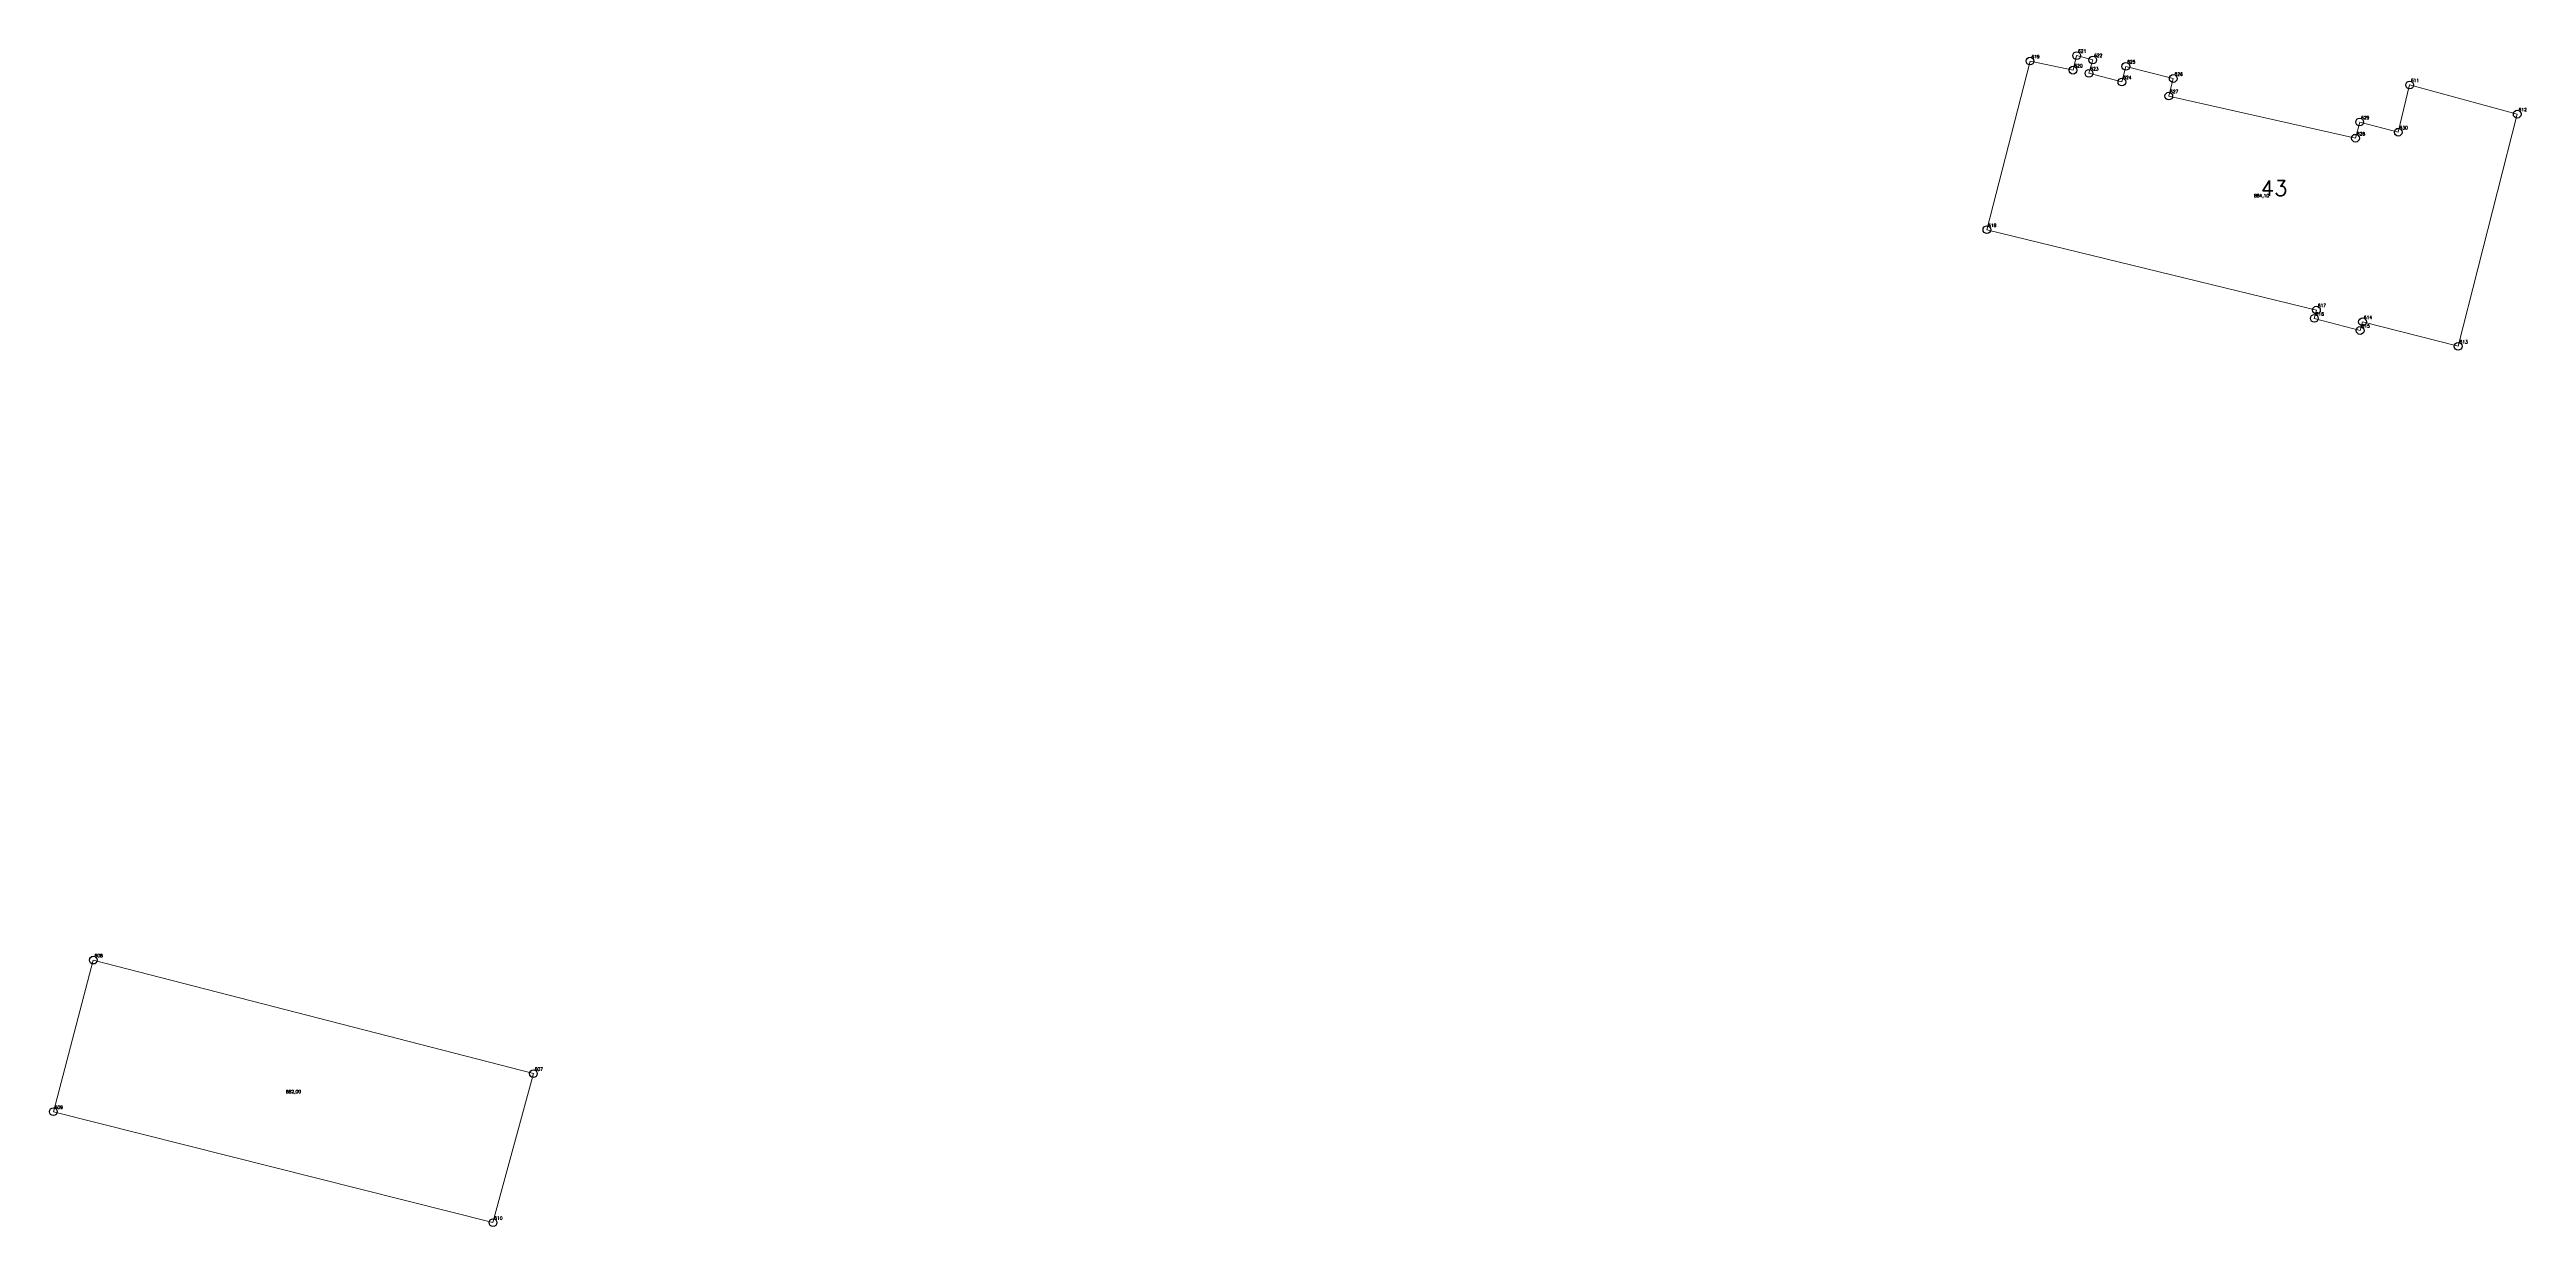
# Model space of a CAD drawing. Extents: x 1390459 to 1399082, y 355064 to 360767.
# Drawn here: x 1394943.4 to 1395183.2, y 360212.9 to 360326.9 of the extents above; entities that cross this region are included whole.
import ezdxf

# ---------------------------------------------------------------- set-up
doc = ezdxf.new("R2010")
doc.units = 0
doc.header["$PDMODE"] = 33
doc.header["$PDSIZE"] = 0.75
doc.layers.add('9 - ценная историческая застройка советский период', color=7, linetype='Continuous')
doc.layers.add('OKN_VALUED_LABELS', color=1, linetype='Continuous')
doc.styles.get("Standard").update_dxf_attribs({"font": 'simplex.shx'})

msp = doc.modelspace()

# ---------------------------------------------------------------- linework, layer by layer
at = {"layer": '9 - ценная историческая застройка советский период', "color": 7, "lineweight": 20}
for points in [[(1395171.88, 360323.44), (1395182.3, 360320.61), (1395176.58, 360298.13), (1395167.32, 360300.5), (1395167.09, 360299.66), (1395162.65, 360300.84), (1395162.86, 360301.64), (1395130.95, 360309.42), (1395135.13, 360325.75), (1395139.29, 360324.87), (1395139.64, 360326.28), (1395141.2, 360325.86), (1395140.83, 360324.57), (1395144.02, 360323.73), (1395144.4, 360325.24), (1395148.99, 360324.06), (1395148.56, 360322.36), (1395166.64, 360318.28), (1395167.05, 360319.85), (1395170.78, 360318.86), (1395171.88, 360323.44)], [(1394990.22, 360227.71), (1394986.3, 360213.28), (1394943.74, 360224.02), (1394947.6, 360238.7), (1394990.22, 360227.71)]]:
    msp.add_lwpolyline(points, close=True, dxfattribs=at)
at = {"layer": '9 - ценная историческая застройка советский период'}
for p in [(1395139.64, 360326.28), (1395135.13, 360325.75), (1395139.29, 360324.87), (1395140.83, 360324.57), (1395141.2, 360325.86), (1395144.4, 360325.24), (1395148.99, 360324.06), (1395144.02, 360323.73), (1395148.56, 360322.36), (1395171.88, 360323.44), (1395167.05, 360319.85), (1395182.3, 360320.61), (1395166.64, 360318.28), (1395170.78, 360318.86), (1395130.95, 360309.42), (1395162.65, 360300.84), (1395162.86, 360301.64), (1395167.32, 360300.5), (1395167.09, 360299.66), (1395176.58, 360298.13), (1394947.6, 360238.7), (1394990.22, 360227.71), (1394943.74, 360224.02), (1394986.3, 360213.28)]:
    msp.add_point(p, dxfattribs=at)

# ---------------------------------------------------------------- texts
at = {"layer": '9 - ценная историческая застройка советский период', "color": 7}
for s, p in [('621', (1395139.77, 360326.56)), ('619', (1395135.26, 360326.02)), ('620', (1395139.42, 360325.14)), ('623', (1395140.96, 360324.85)), ('622', (1395141.33, 360326.14)), ('624', (1395144.15, 360324)), ('625', (1395144.53, 360325.52)), ('626', (1395149.12, 360324.33)), ('627', (1395148.69, 360322.64)), ('611', (1395172.01, 360323.72)), ('629', (1395167.18, 360320.12)), ('630', (1395170.91, 360319.14)), ('612', (1395182.43, 360320.89)), ('628', (1395166.77, 360318.55)), ('884,10', (1395156.81, 360312.56)), ('618', (1395131.07, 360309.69)), ('616', (1395162.78, 360301.11)), ('617', (1395162.99, 360301.92)), ('615', (1395167.22, 360299.94)), ('614', (1395167.44, 360300.77)), ('613', (1395176.71, 360298.4)), ('608', (1394947.73, 360238.98)), ('607', (1394990.34, 360227.99)), ('662,00', (1394966.25, 360225.81)), ('609', (1394943.87, 360224.29)), ('610', (1394986.43, 360213.56))]:
    msp.add_text(s, height=0.311, dxfattribs=at).set_placement(p)
at = {"layer": 'OKN_VALUED_LABELS'}
msp.add_text('43', height=1.5, dxfattribs=at).set_placement((1395157.48, 360312.7))

doc.saveas('drawing.dxf')
